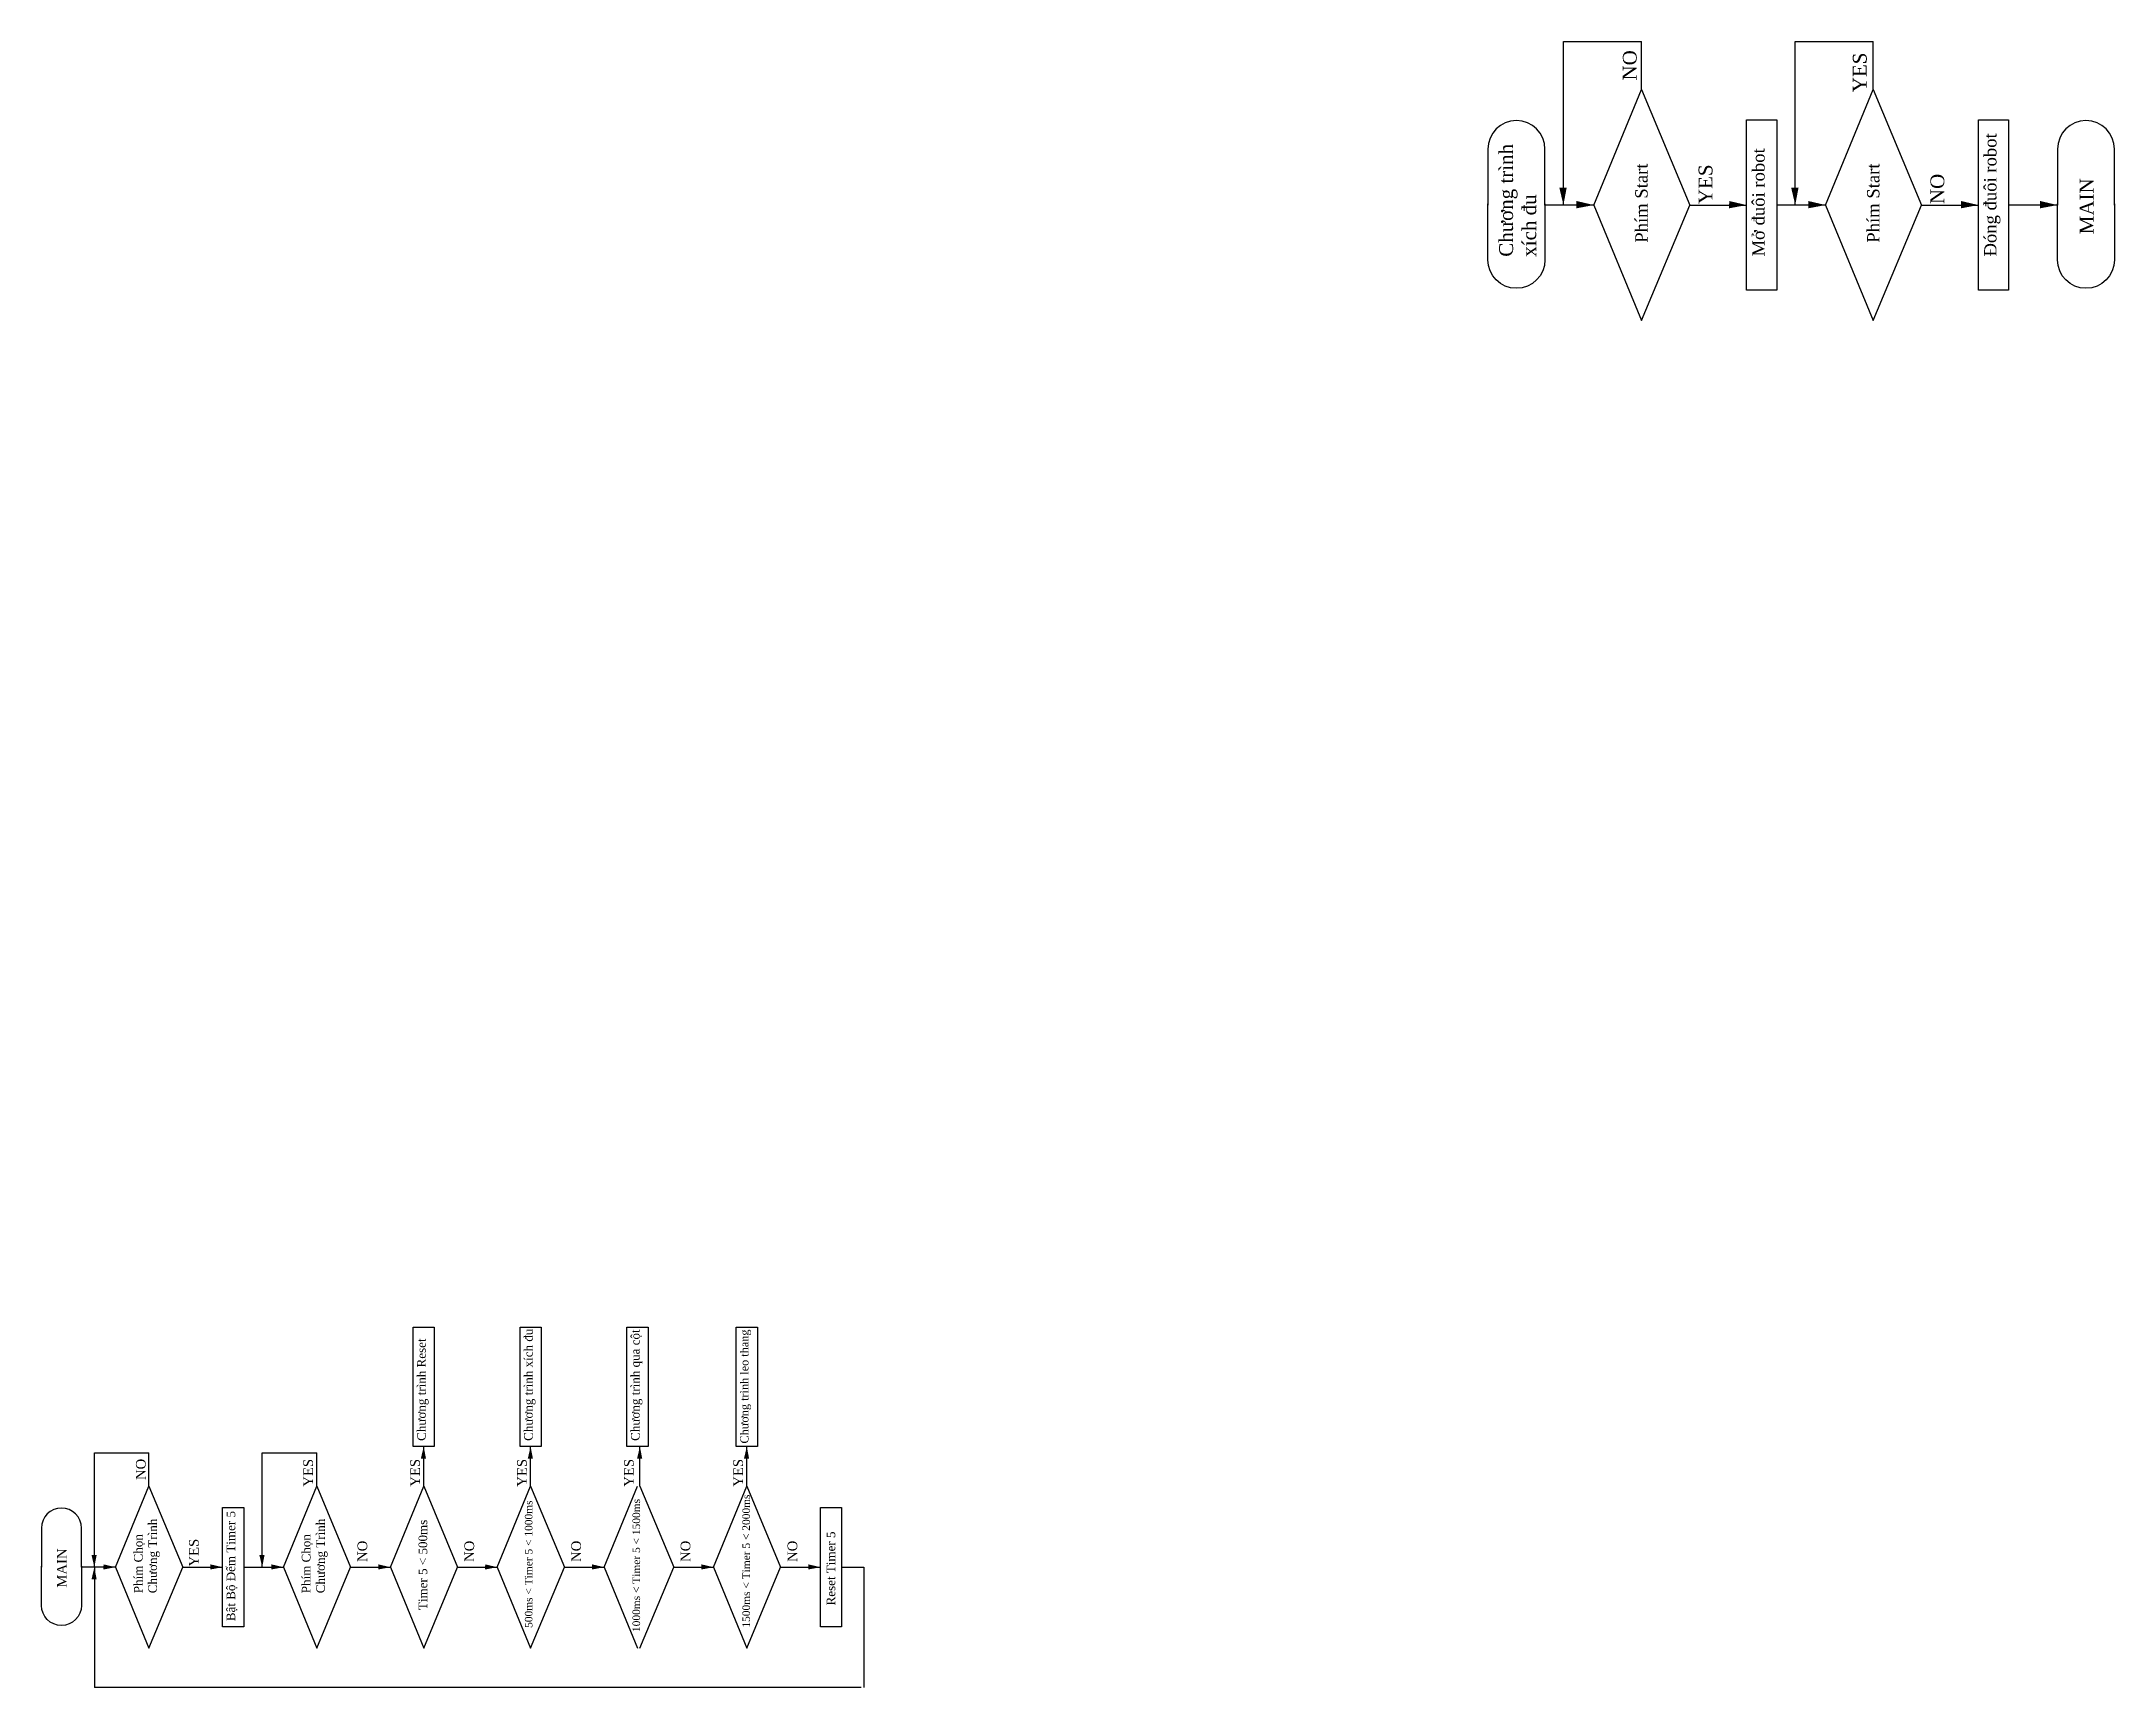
# Model space of a CAD drawing. Header units: inches. Extents: x -1752 to 3104, y -472 to 895.
# Drawn here: x -1752 to -844, y -434 to 287 of the extents above; entities that cross this region are included whole.
import ezdxf

# ---------------------------------------------------------------- set-up
doc = ezdxf.new("R2010")
doc.units = ezdxf.units.IN
doc.header["$MEASUREMENT"] = 0
for name, color, linetype in [('DUONG BAO', 80, 'Continuous'), ('PARTS', 7, 'Continuous'), ('WIRE', 7, 'Continuous')]:
    doc.layers.add(name, color=color, linetype=linetype)
doc.layers.add('net dam', color=7, linetype='Continuous', lineweight=35)
doc.styles.add('Manh', font='times_0.ttf')

msp = doc.modelspace()

# ---------------------------------------------------------------- texts
at = {"layer": 'DUONG BAO', "color": 7, "lineweight": 30, "attachment_point": 1, "rotation": 90, "style": 'Manh'}
for s, insert, char_height, width in [('NO', (-1059.64, 269.49), 6.075, 460.8579), ('YES', (-958.98, 264.37), 6.075, 460.8579), ('Đóng đuôi robot', (-901.52, 192.49), 5.4, 66.7201), ('Chương trình xích đu', (-1113.74, 192.4), 6.075, 52.3326), ('Mở đuôi robot', (-1002.98, 192.49), 5.4, 66.7201), ('Phím Start', (-1054.19, 198.54), 5.4, 60.6394), ('YES', (-1026.48, 215.43), 6.075, 460.8579), ('Phím Start', (-952.74, 198.54), 5.4, 60.6394), ('NO', (-925.03, 215.43), 6.075, 460.8579), ('MAIN', (-859.67, 202.24), 6.075, 460.8579), ('Chương trình Reset', (-1587.24, -325.64), 3.78, 46.7041), ('Chương trình xích đu', (-1540.46, -325.64), 3.78, 49.8475), ('Chương trình qua cột', (-1493.67, -325.64), 3.78, 50.0893), ('Chương trình leo thang', (-1445.81, -326.82), 3.5438, 52.6628), ('NO', (-1710.31, -342.77), 4.253, 322.6005), ('YES', (-1637.07, -345.69), 4.253, 322.6005), ('YES', (-1590.29, -345.69), 4.253, 322.6005), ('YES', (-1543.5, -345.69), 4.253, 322.6005), ('YES', (-1496.72, -345.69), 4.253, 322.6005), ('YES', (-1448.89, -345.69), 4.253, 322.6005), ('500ms < Timer 5 < 1000ms', (-1540.11, -407.46), 3.3075, 68.0895), ('1000ms < Timer 5 < 1500ms', (-1493, -409.28), 3.3075, 68.0895), ('1500ms < Timer 5 < 2000ms', (-1444.92, -407.36), 3.3075, 68.0895), ('Phím Chọn Chương Trình', (-1711.18, -392.3), 3.78, 42.4476), ('Bật Bộ Đếm Timer 5', (-1670.64, -404.53), 3.78, 46.7041), ('Phím Chọn Chương Trình', (-1637.72, -392.3), 3.78, 42.4476), ('Timer 5 < 500ms', (-1586.62, -399.68), 3.78, 42.4476), ('YES', (-1687.1, -380.62), 4.253, 322.6005), ('NO', (-1613.35, -378.6), 4.253, 322.6005), ('NO', (-1566.57, -378.6), 4.253, 322.6005), ('NO', (-1519.78, -378.6), 4.253, 322.6005), ('NO', (-1471.95, -378.6), 4.253, 322.6005), ('NO', (-1425.16, -378.6), 4.253, 322.6005), ('Reset Timer 5', (-1408.07, -397.64), 3.78, 46.7041), ('MAIN', (-1744.82, -389.85), 4.253, 322.6005)]:
    msp.add_mtext(s, dxfattribs=dict(at, insert=insert, char_height=char_height, width=width))

# ---------------------------------------------------------------- blocks, each defined once
blk = doc.blocks.new('dfasd')
at = {"layer": 'WIRE', "lineweight": 30}
for points in [[(9671.8, 757.21), (9659.71, 757.21, -1), (9659.71, 769.55)], [(9671.53, 757.21), (9683.61, 757.21, 1), (9683.61, 769.55)]]:
    blk.add_lwpolyline(points, format="xyb", dxfattribs=at)
for points in [[(9659.71, 769.55), (9671.8, 769.55)], [(9683.61, 769.55), (9671.53, 769.55)]]:
    blk.add_lwpolyline(points, dxfattribs=at)

# ---------------------------------------------------------------- linework, layer by layer
at = {"lineweight": 30}
for p, q in [((-1085.62, 215.01), (-1085.62, 286.58)), ((-1085.62, 286.58), (-1051.51, 286.58)), ((-1051.51, 265.58), (-1051.51, 286.58)), ((-984.17, 215.01), (-984.17, 286.58)), ((-984.17, 286.58), (-950.06, 286.58)), ((-950.06, 265.58), (-950.06, 286.58)), ((-1030.37, 215.01), (-1005.5, 215.01)), ((-928.91, 215.01), (-904.05, 215.01)), ((-1728.5, -380.91), (-1728.5, -330.82)), ((-1728.5, -330.82), (-1704.62, -330.82)), ((-1704.62, -345.51), (-1704.62, -330.82)), ((-1655.04, -380.91), (-1655.04, -330.82)), ((-1655.04, -330.82), (-1631.16, -330.82)), ((-1631.16, -345.51), (-1631.16, -330.82)), ((-1584.37, -345.51), (-1584.37, -328.11)), ((-1537.59, -345.51), (-1537.59, -328.11)), ((-1489.75, -345.51), (-1489.75, -328.11)), ((-1442.97, -345.51), (-1442.97, -328.11)), ((-1728.5, -380.91), (-1728.5, -433.56)), ((-1689.82, -380.91), (-1672.41, -380.91)), ((-1663.14, -380.91), (-1645.74, -380.91)), ((-1616.36, -380.91), (-1598.95, -380.91)), ((-1569.57, -380.91), (-1552.17, -380.91)), ((-1522.79, -380.91), (-1505.38, -380.91)), ((-1474.95, -380.91), (-1457.55, -380.91)), ((-1428.17, -380.91), (-1410.77, -380.91)), ((-1401.5, -380.91), (-1391.82, -380.91)), ((-1391.82, -380.91), (-1391.82, -433.56)), ((-1392.87, -433.56), (-1728.5, -433.56))]:
    msp.add_line(p, q, dxfattribs=at)
for points in [[(-1005.5, 177.73), (-1005.5, 252.29), (-992.26, 252.29), (-992.26, 177.73)], [(-904.05, 177.73), (-904.05, 252.29), (-890.81, 252.29), (-890.81, 177.73)], [(-1589.01, -328.11), (-1589.01, -275.92), (-1579.74, -275.92), (-1579.74, -328.11)], [(-1542.22, -328.11), (-1542.22, -275.92), (-1532.95, -275.92), (-1532.95, -328.11)], [(-1495.44, -328.11), (-1495.44, -275.92), (-1486.17, -275.92), (-1486.17, -328.11)], [(-1447.6, -328.11), (-1447.6, -275.92), (-1438.34, -275.92), (-1438.34, -328.11)], [(-1672.41, -407.01), (-1672.41, -354.82), (-1663.14, -354.82), (-1663.14, -407.01)], [(-1410.77, -407.01), (-1410.77, -354.82), (-1401.5, -354.82), (-1401.5, -407.01)]]:
    msp.add_lwpolyline(points, close=True, dxfattribs=at)
at = {"layer": 'DUONG BAO', "color": 7, "lineweight": 30}
for points in [[(-1084.19, 222.63), (-1087.4, 222.58), (-1085.62, 215.01)], [(-982.73, 222.63), (-985.95, 222.58), (-984.17, 215.01)], [(-1079.95, 213.58), (-1079.9, 216.79), (-1072.33, 215.01)], [(-1013.12, 213.58), (-1013.07, 216.79), (-1005.5, 215.01)], [(-978.5, 213.58), (-978.45, 216.79), (-970.88, 215.01)], [(-911.66, 213.58), (-911.62, 216.79), (-904.05, 215.01)], [(-877.05, 213.58), (-877, 216.79), (-869.43, 215.01)], [(-1583.37, -333.44), (-1585.62, -333.41), (-1584.37, -328.11)], [(-1536.58, -333.44), (-1538.83, -333.41), (-1537.59, -328.11)], [(-1488.75, -333.44), (-1491, -333.41), (-1489.75, -328.11)], [(-1441.97, -333.44), (-1444.22, -333.41), (-1442.97, -328.11)], [(-1727.49, -375.58), (-1729.74, -375.61), (-1728.5, -380.91)], [(-1727.49, -386.24), (-1729.74, -386.21), (-1728.5, -380.91)], [(-1724.53, -381.92), (-1724.49, -379.67), (-1719.19, -380.91)], [(-1677.74, -381.92), (-1677.71, -379.67), (-1672.41, -380.91)], [(-1654.03, -375.58), (-1656.28, -375.61), (-1655.04, -380.91)], [(-1651.07, -381.92), (-1651.03, -379.67), (-1645.74, -380.91)], [(-1604.28, -381.92), (-1604.25, -379.67), (-1598.95, -380.91)], [(-1557.5, -381.92), (-1557.47, -379.67), (-1552.17, -380.91)], [(-1510.71, -381.92), (-1510.68, -379.67), (-1505.38, -380.91)], [(-1462.88, -381.92), (-1462.85, -379.67), (-1457.55, -380.91)], [(-1416.1, -381.92), (-1416.06, -379.67), (-1410.77, -380.91)]]:
    msp.add_solid(points, dxfattribs=at)
at = {"layer": 'PARTS', "lineweight": 30}
for p, q in [((-1072.33, 215.01), (-1051.51, 265.58)), ((-1051.51, 265.58), (-1030.37, 215.01)), ((-970.88, 215.01), (-950.06, 265.58)), ((-950.06, 265.58), (-928.91, 215.01)), ((-1072.33, 215.01), (-1093.71, 215.01)), ((-1072.33, 215.01), (-1051.51, 164.44)), ((-1051.51, 164.44), (-1030.37, 215.01)), ((-970.88, 215.01), (-992.26, 215.01)), ((-970.88, 215.01), (-950.06, 164.44)), ((-950.06, 164.44), (-928.91, 215.01)), ((-869.43, 215.01), (-890.81, 215.01)), ((-1719.19, -380.91), (-1704.62, -345.51)), ((-1704.62, -345.51), (-1689.82, -380.91)), ((-1645.74, -380.91), (-1631.16, -345.51)), ((-1631.16, -345.51), (-1616.36, -380.91)), ((-1598.95, -380.91), (-1584.37, -345.51)), ((-1584.37, -345.51), (-1569.57, -380.91)), ((-1552.17, -380.91), (-1537.59, -345.51)), ((-1537.59, -345.51), (-1522.79, -380.91)), ((-1505.38, -380.91), (-1490.8, -345.51)), ((-1489.75, -345.51), (-1474.95, -380.91)), ((-1457.55, -380.91), (-1442.97, -345.51)), ((-1442.97, -345.51), (-1428.17, -380.91)), ((-1719.19, -380.91), (-1734.16, -380.91)), ((-1719.19, -380.91), (-1704.62, -416.31)), ((-1704.62, -416.31), (-1689.82, -380.91)), ((-1645.74, -380.91), (-1631.16, -416.31)), ((-1631.16, -416.31), (-1616.36, -380.91)), ((-1598.95, -380.91), (-1584.37, -416.31)), ((-1584.37, -416.31), (-1569.57, -380.91)), ((-1552.17, -380.91), (-1537.59, -416.31)), ((-1537.59, -416.31), (-1522.79, -380.91)), ((-1505.38, -380.91), (-1490.8, -416.31)), ((-1489.75, -416.31), (-1474.95, -380.91)), ((-1457.55, -380.91), (-1442.97, -416.31)), ((-1442.97, -416.31), (-1428.17, -380.91))]:
    msp.add_line(p, q, dxfattribs=at)
at = {"layer": 'WIRE', "lineweight": 30}
for points in [[(-1093.71, 215.01), (-1093.71, 239.48, 1), (-1118.7, 239.48)], [(-844.45, 215.01), (-844.45, 239.48, 1), (-869.43, 239.48)], [(-1093.71, 215.56), (-1093.71, 191.08, -1), (-1118.7, 191.08)], [(-844.45, 215.56), (-844.45, 191.08, -1), (-869.43, 191.08)]]:
    msp.add_lwpolyline(points, format="xyb", dxfattribs=at)
for points in [[(-1118.7, 239.48), (-1118.7, 215.01)], [(-869.43, 239.48), (-869.43, 215.01)], [(-1118.7, 191.08), (-1118.7, 215.56)], [(-869.43, 191.08), (-869.43, 215.56)]]:
    msp.add_lwpolyline(points, dxfattribs=at)

# ---------------------------------------------------------------- block references
at = {"layer": 'net dam', "lineweight": 30, "xscale": 1.417499999999791, "yscale": 1.417500000000018, "zscale": 1.4175, "rotation": 90}
msp.add_blockref('dfasd', (-660.81, -14090.3), dxfattribs=at)

msp.set_redraw_order([(e.dxf.handle, doc.entitydb.next_handle()) for e in msp.query("TEXT MTEXT ATTDEF DIMENSION ARC_DIMENSION")])  # texts and dimensions are drawn at this point

doc.saveas('drawing.dxf')
